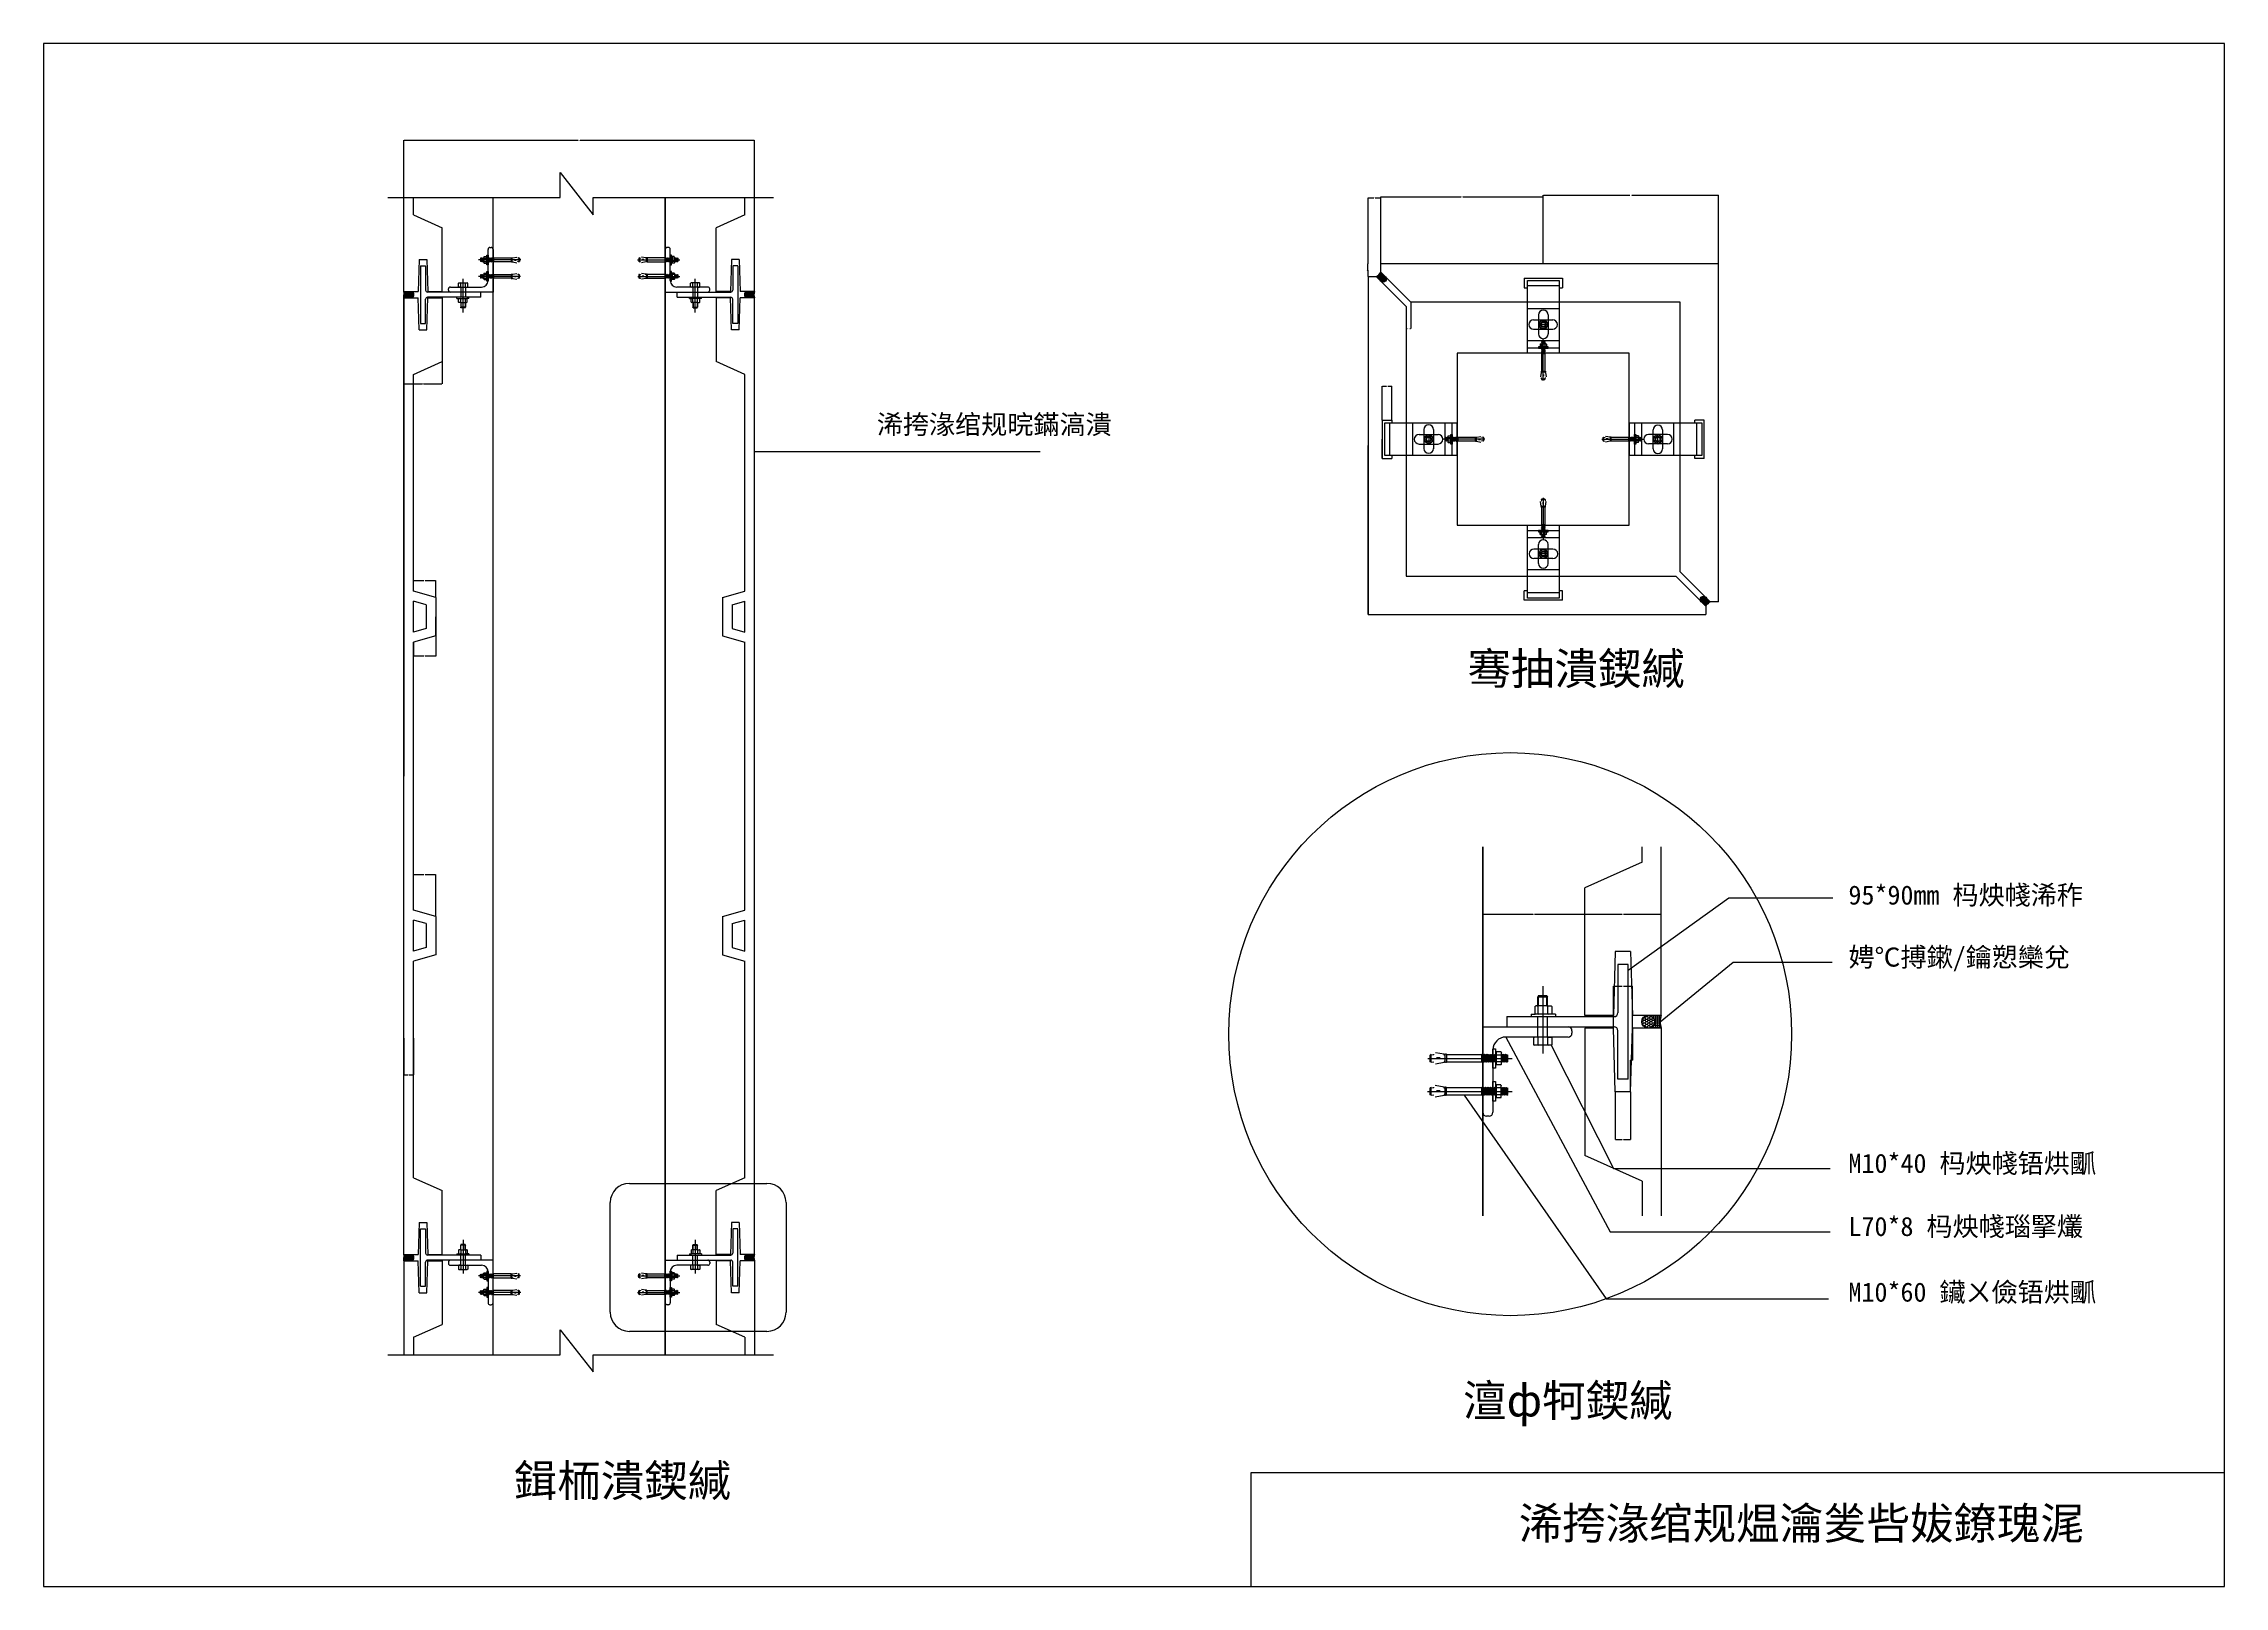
# Model space of a CAD drawing. Header units: metres. Extents: x -538 to 2883, y 358 to 2777.
import ezdxf

# ---------------------------------------------------------------- set-up
doc = ezdxf.new("R2010")
doc.units = ezdxf.units.M
for name, color, linetype in [('CEN', 1, 'Continuous'), ('GRC', 3, 'Continuous'), ('SCREW', 233, 'Continuous'), ('STEEL', 2, 'Continuous'), ('鍥惧眰1', 2, 'Continuous'), ('鍥惧眰2', 3, 'Continuous'), ('鍥惧眰3', 4, 'Continuous'), ('鍥惧眰4', 8, 'Continuous')]:
    doc.layers.add(name, color=color, linetype=linetype)
doc.dimstyles.get("Standard").update_dxf_attribs({"dimtxt": 2.5, "dimasz": 2.5, "dimexe": 1.25, "dimexo": 0.625, "dimtad": 1, "dimcen": 2.5, "dimazin": 3, "dimtfac": 1, "dimtmove": 0, "dimatfit": 3})

# ---------------------------------------------------------------- blocks, each defined once
blk = doc.blocks.new('3213412rewr')
at = {"layer": 'CEN'}
blk.add_line((0, -134.7), (0, 39.62), dxfattribs=at)
at = {"layer": 'SCREW'}
for p, q in [((-13.35, 16.3), (-11.56, 17.33)), ((-13.35, 16.3), (-13.35, 7.33)), ((-13.35, 7.33), (13.35, 7.33)), ((-11.56, 17.33), (11.56, 17.33)), ((-8, 29.06), (-6.4, 30.66)), ((-8, 29.06), (0, 29.07)), ((-8, 29.06), (-6.52, 28.2)), ((-6.52, 27.79), (-8, 26.93)), ((-8, 26.93), (-8, 26.65)), ((-8, 26.65), (-6.52, 25.8)), ((-6.52, 25.39), (-8, 24.53)), ((-8, 24.53), (-8, 24.25)), ((-8, 24.25), (-6.52, 23.4)), ((-6.52, 22.99), (-8, 22.13)), ((-8, 22.13), (-8, 21.85)), ((-8, 21.85), (-6.52, 21)), ((-6.52, 20.59), (-8, 19.73)), ((-8, 19.73), (-8, 19.45)), ((-8, 19.45), (-6.52, 18.6)), ((-6.52, 18.19), (-8, 17.33)), ((-6.52, 4.19), (-8, 3.34)), ((-8, 3.34), (-8, 3.06)), ((-8, 3.06), (-6.52, 2.21)), ((-6.52, 1.79), (-8, 0.94)), ((-8, 0.94), (-8, 0.66)), ((-8, 0.66), (-6.52, -0.19)), ((-7.77, 5.33), (-6.52, 4.61)), ((-6.94, 16.3), (-6.94, 7.33)), ((-6.4, 30.66), (6.4, 30.66)), ((-6.4, 27.99), (6.4, 29.19)), ((-6.4, 25.59), (6.4, 26.79)), ((-6.4, 23.19), (6.4, 24.39)), ((-6.4, 20.79), (6.4, 21.99)), ((-6.4, 18.39), (6.4, 19.59)), ((-6.4, 4.4), (3.54, 5.33)), ((-6.4, 2), (6.4, 3.2)), ((-6.4, -0.4), (6.4, 0.8)), ((-4.8, 27.03), (4.8, 27.75)), ((-4.8, 24.63), (4.8, 25.35)), ((-4.8, 22.23), (4.8, 22.95)), ((-4.8, 19.83), (4.8, 20.55)), ((-4.8, 17.43), (4.8, 18.15)), ((-4.8, 3.44), (4.8, 4.16)), ((-4.8, 1.04), (4.8, 1.76)), ((7.24, 29.82), (6.4, 30.66)), ((7.24, 29.82), (6.52, 29.4)), ((6.52, 28.99), (8, 28.13)), ((8, 27.85), (6.52, 27)), ((6.52, 26.59), (8, 25.73)), ((8, 25.45), (6.52, 24.6)), ((6.52, 24.19), (8, 23.33)), ((8, 23.05), (6.52, 22.2)), ((6.52, 21.79), (8, 20.93)), ((8, 20.65), (6.52, 19.8)), ((6.52, 19.39), (8, 18.53)), ((8, 18.25), (6.52, 17.4)), ((8, 4.26), (6.52, 3.41)), ((6.52, 2.99), (8, 2.14)), ((8, 1.86), (6.52, 1.01)), ((6.52, 0.59), (8, -0.26)), ((6.62, 5.33), (8, 4.54)), ((6.94, 16.3), (6.94, 7.33)), ((8, 28.13), (8, 27.85)), ((8, 25.73), (8, 25.45)), ((8, 23.33), (8, 23.05)), ((8, 20.93), (8, 20.65)), ((8, 18.53), (8, 18.25)), ((8, 4.54), (8, 4.26)), ((8, 2.14), (8, 1.86)), ((13.35, 16.3), (11.56, 17.33)), ((13.35, 16.3), (13.35, 7.33)), ((-6.52, -0.61), (-8, -1.46)), ((-8, -1.46), (-8, -1.74)), ((-8, -1.74), (-6.52, -2.59)), ((-6.52, -3.01), (-8, -3.86)), ((-8, -3.86), (-8, -4.14)), ((-8, -4.14), (-6.52, -4.99)), ((-6.52, -5.41), (-8, -6.26)), ((-8, -6.26), (-8, -6.54)), ((-8, -6.54), (-6.52, -7.39)), ((-6.52, -7.81), (-8, -8.66)), ((-8, -8.66), (-8, -8.94)), ((-8, -8.94), (-6.52, -9.79)), ((-6.52, -10.21), (-8, -11.06)), ((-8, -11.06), (-8, -11.34)), ((-8, -11.34), (-6.52, -12.19)), ((-6.52, -12.61), (-8, -13.46)), ((-8, -13.46), (-8, -13.74)), ((-8, -13.74), (-6.52, -14.59)), ((-6.52, -15.01), (-8, -15.86)), ((-8, -15.86), (-8, -16.14)), ((-8, -16.14), (-6.52, -16.99)), ((-6.52, -17.41), (-8, -18.26)), ((-8, -18.26), (-8, -18.54)), ((-8, -18.54), (-6.52, -19.39)), ((-6.52, -19.81), (-8, -20.66)), ((-8, -20.66), (-8, -20.94)), ((-8, -20.94), (-6.52, -21.79)), ((-6.52, -22.21), (-8, -23.06)), ((-8, -23.06), (8, -23.06)), ((-8, -23.06), (-8, -23.34)), ((-8, -23.34), (-8, -95.48)), ((-6.4, -2.8), (6.4, -1.6)), ((-6.4, -5.2), (6.4, -4)), ((-6.4, -7.6), (6.4, -6.4)), ((-6.4, -10), (6.4, -8.8)), ((-6.4, -12.4), (6.4, -11.2)), ((-6.4, -14.8), (6.4, -13.6)), ((-6.4, -17.2), (6.4, -16)), ((-6.4, -19.6), (6.4, -18.4)), ((-6.4, -22), (6.4, -20.8)), ((-6.15, -23.06), (8, -22)), ((-4.8, -1.36), (4.8, -0.64)), ((-4.8, -3.76), (4.8, -3.04)), ((-4.8, -6.16), (4.8, -5.44)), ((-4.8, -8.56), (4.8, -7.84)), ((-4.8, -10.96), (4.8, -10.24)), ((-4.8, -13.36), (4.8, -12.64)), ((-4.8, -15.76), (4.8, -15.04)), ((-4.8, -18.16), (4.8, -17.44)), ((-4.8, -20.56), (4.8, -19.84)), ((8, -0.54), (6.52, -1.39)), ((6.52, -1.81), (8, -2.66)), ((8, -2.94), (6.52, -3.79)), ((6.52, -4.21), (8, -5.06)), ((8, -5.34), (6.52, -6.19)), ((6.52, -6.61), (8, -7.46)), ((8, -7.74), (6.52, -8.59)), ((6.52, -9.01), (8, -9.86)), ((8, -10.14), (6.52, -10.99)), ((6.52, -11.41), (8, -12.26)), ((8, -12.54), (6.52, -13.39)), ((6.52, -13.81), (8, -14.66)), ((8, -14.94), (6.52, -15.79)), ((6.52, -16.21), (8, -17.06)), ((8, -17.34), (6.52, -18.19)), ((6.52, -18.61), (8, -19.46)), ((8, -19.74), (6.52, -20.59)), ((6.52, -21.01), (8, -21.86)), ((8, -0.26), (8, -0.54)), ((8, -2.66), (8, -2.94)), ((8, -5.06), (8, -5.34)), ((8, -7.46), (8, -7.74)), ((8, -9.86), (8, -10.14)), ((8, -12.26), (8, -12.54)), ((8, -14.66), (8, -14.94)), ((8, -17.06), (8, -17.34)), ((8, -19.46), (8, -19.74)), ((8, -21.86), (8, -22.14)), ((8, -22), (8, -23.06)), ((8, -95.48), (8, -23.06)), ((-8.6, -100.66), (-11.73, -118.85)), ((-8.64, -96.12), (-8.64, -97.89)), ((-8, -98.53), (-8.6, -100.66)), ((-6.61, -100.66), (-8.6, -100.66)), ((-8.59, -122.64), (-7.11, -122.64)), ((-8, -95.48), (8, -95.48)), ((-8, -98.53), (8, -98.53)), ((-8, -127.54), (-7.14, -122.64)), ((-8, -127.54), (8, -127.54)), ((-8, -127.54), (-7.01, -129.34)), ((-7.01, -129.34), (7.01, -129.34)), ((-6.37, -98.53), (-6.61, -100.66)), ((-1.12, -108.91), (-1.12, -116.64)), ((0.48, -108.27), (-0.48, -108.27)), ((1.12, -108.91), (1.12, -116.64)), ((6.56, -98.53), (6.61, -100.66)), ((6.61, -100.66), (8.6, -100.66)), ((8, -127.54), (7.01, -129.34)), ((8.59, -122.64), (7.11, -122.64)), ((8, -127.54), (7.14, -122.64)), ((8, -98.53), (8.6, -100.66)), ((8.6, -100.66), (11.73, -118.85)), ((8.64, -96.12), (8.64, -97.89))]:
    blk.add_line(p, q, dxfattribs=at)
at = {"layer": 'STEEL'}
for p, q in [((-20, 5.33), (-20, 0)), ((20, 5.33), (-20, 5.33)), ((-20, 0), (20, 0)), ((20, 0), (20, 5.33))]:
    blk.add_line(p, q, dxfattribs=at)
blk = doc.blocks.new('_CLOSEDFILLED')
at = {"color": 0, "linetype": 'BYBLOCK'}
blk.add_solid([(-1, 0), (0, 0), (-1, 0)], dxfattribs=at)
blk = doc.blocks.new('*D1')
for p, q in [((41.74, 1918.51), (41.74, 1935.35)), ((41.99, 1935.35), (58.24, 1935.35)), ((60.24, 1935.35), (76.49, 1935.35)), ((76.74, 1908.51), (76.74, 1935.35))]:
    blk.add_line(p, q)
at = {"layer": 'Defpoints'}
for p in [(41.74, 1935.35), (41.74, 1918.51), (76.74, 1908.51)]:
    blk.add_point(p, dxfattribs=at)
at = {"xscale": 0.25, "yscale": 0.25, "rotation": 180}
blk.add_blockref('_CLOSEDFILLED', (41.74, 1935.35), dxfattribs=at)
at = {"xscale": 0.25, "yscale": 0.25}
blk.add_blockref('_CLOSEDFILLED', (76.74, 1935.35), dxfattribs=at)
at = {"insert": (59.24, 1935.35), "char_height": 1, "attachment_point": 5}
blk.add_mtext('35', dxfattribs=at)
blk = doc.blocks.new('*D2')
for p, q in [((76.74, 1908.51), (76.74, 1878.51)), ((76.49, 1878.51), (76.24, 1878.51)), ((76.74, 1848.51), (76.74, 1878.51)), ((76.74, 1878.51), (76.74, 1878.51)), ((76.99, 1878.51), (77.24, 1878.51))]:
    blk.add_line(p, q)
at = {"layer": 'Defpoints'}
for p in [(76.74, 1908.51), (76.74, 1878.51), (76.74, 1848.51)]:
    blk.add_point(p, dxfattribs=at)
at = {"xscale": 0.25, "yscale": 0.25}
blk.add_blockref('_CLOSEDFILLED', (76.74, 1878.51), dxfattribs=at)
at = {"xscale": 0.25, "yscale": 0.25, "rotation": 180}
blk.add_blockref('_CLOSEDFILLED', (76.74, 1878.51), dxfattribs=at)
at = {"insert": (76.74, 1879.635), "char_height": 1, "attachment_point": 5}
blk.add_mtext('0', dxfattribs=at)
blk = doc.blocks.new('*D3')
for p, q in [((76.74, 1848.51), (76.74, 1816.79)), ((58.24, 1816.79), (41.49, 1816.79)), ((41.74, 1838.51), (41.74, 1816.79)), ((76.99, 1816.79), (60.24, 1816.79))]:
    blk.add_line(p, q)
at = {"layer": 'Defpoints'}
for p in [(76.74, 1848.51), (41.74, 1838.51), (76.74, 1816.79)]:
    blk.add_point(p, dxfattribs=at)
at = {"xscale": 0.25, "yscale": 0.25}
blk.add_blockref('_CLOSEDFILLED', (41.74, 1816.79), dxfattribs=at)
at = {"xscale": 0.25, "yscale": 0.25, "rotation": 180}
blk.add_blockref('_CLOSEDFILLED', (76.74, 1816.79), dxfattribs=at)
at = {"insert": (59.24, 1816.79), "char_height": 1, "attachment_point": 5}
blk.add_mtext('35', dxfattribs=at)
blk = doc.blocks.new('*D4')
for p, q in [((41.74, 1418.51), (41.74, 1474.38)), ((41.99, 1474.38), (58.24, 1474.38)), ((60.24, 1474.38), (76.49, 1474.38)), ((76.74, 1408.51), (76.74, 1474.38))]:
    blk.add_line(p, q)
at = {"layer": 'Defpoints'}
for p in [(41.74, 1474.38), (41.74, 1418.51), (76.74, 1408.51)]:
    blk.add_point(p, dxfattribs=at)
at = {"xscale": 0.25, "yscale": 0.25, "rotation": 180}
blk.add_blockref('_CLOSEDFILLED', (41.74, 1474.38), dxfattribs=at)
at = {"xscale": 0.25, "yscale": 0.25}
blk.add_blockref('_CLOSEDFILLED', (76.74, 1474.38), dxfattribs=at)
at = {"insert": (59.24, 1474.38), "char_height": 1, "attachment_point": 5}
blk.add_mtext('35', dxfattribs=at)
blk = doc.blocks.new('*D5')
for p, q in [((26.74, 2314.78), (26.74, 2243.84)), ((86.74, 2314.78), (86.74, 2243.84)), ((26.99, 2243.84), (55.74, 2243.84)), ((57.74, 2243.84), (86.49, 2243.84))]:
    blk.add_line(p, q)
at = {"layer": 'Defpoints'}
for p in [(26.74, 2314.78), (86.74, 2314.78), (26.74, 2243.84)]:
    blk.add_point(p, dxfattribs=at)
at = {"xscale": 0.25, "yscale": 0.25, "rotation": 180}
blk.add_blockref('_CLOSEDFILLED', (26.74, 2243.84), dxfattribs=at)
at = {"xscale": 0.25, "yscale": 0.25}
blk.add_blockref('_CLOSEDFILLED', (86.74, 2243.84), dxfattribs=at)
at = {"insert": (56.74, 2243.84), "char_height": 1, "attachment_point": 5}
blk.add_mtext('60', dxfattribs=at)
blk = doc.blocks.new('*D6')
for p, q in [((26.49, 873.51), (26.24, 873.51)), ((26.74, 878.51), (26.74, 873.51)), ((26.74, 868.51), (26.74, 873.51)), ((26.74, 873.51), (26.74, 873.51)), ((26.99, 873.51), (27.24, 873.51))]:
    blk.add_line(p, q)
at = {"layer": 'Defpoints'}
for p in [(26.74, 878.51), (26.74, 873.51), (26.74, 868.51)]:
    blk.add_point(p, dxfattribs=at)
at = {"xscale": 0.25, "yscale": 0.25}
blk.add_blockref('_CLOSEDFILLED', (26.74, 873.51), dxfattribs=at)
at = {"xscale": 0.25, "yscale": 0.25, "rotation": 180}
blk.add_blockref('_CLOSEDFILLED', (26.74, 873.51), dxfattribs=at)
at = {"insert": (26.74, 874.635), "char_height": 1, "attachment_point": 5}
blk.add_mtext('0', dxfattribs=at)
blk = doc.blocks.new('*D7')
for p, q in [((26.74, 2378.51), (26.74, 1628.51)), ((26.49, 1628.51), (26.24, 1628.51)), ((26.74, 878.51), (26.74, 1628.51)), ((26.74, 1628.51), (26.74, 1628.51)), ((26.99, 1628.51), (27.24, 1628.51))]:
    blk.add_line(p, q)
at = {"layer": 'Defpoints'}
for p in [(26.74, 2378.51), (26.74, 1628.51), (26.74, 878.51)]:
    blk.add_point(p, dxfattribs=at)
at = {"xscale": 0.25, "yscale": 0.25}
blk.add_blockref('_CLOSEDFILLED', (26.74, 1628.51), dxfattribs=at)
at = {"xscale": 0.25, "yscale": 0.25, "rotation": 180}
blk.add_blockref('_CLOSEDFILLED', (26.74, 1628.51), dxfattribs=at)
at = {"insert": (26.74, 1629.635), "char_height": 1, "attachment_point": 5}
blk.add_mtext('0', dxfattribs=at)
blk = doc.blocks.new('*D8')
for p, q in [((26.49, 2383.51), (26.24, 2383.51)), ((26.74, 2388.51), (26.74, 2383.51)), ((26.74, 2378.51), (26.74, 2383.51)), ((26.74, 2383.51), (26.74, 2383.51)), ((26.99, 2383.51), (27.24, 2383.51))]:
    blk.add_line(p, q)
at = {"layer": 'Defpoints'}
for p in [(26.74, 2388.51), (26.74, 2383.51), (26.74, 2378.51)]:
    blk.add_point(p, dxfattribs=at)
at = {"xscale": 0.25, "yscale": 0.25}
blk.add_blockref('_CLOSEDFILLED', (26.74, 2383.51), dxfattribs=at)
at = {"xscale": 0.25, "yscale": 0.25, "rotation": 180}
blk.add_blockref('_CLOSEDFILLED', (26.74, 2383.51), dxfattribs=at)
at = {"insert": (26.74, 2384.635), "char_height": 1, "attachment_point": 5}
blk.add_mtext('0', dxfattribs=at)
blk = doc.blocks.new('*D9')
for p, q in [((1539.38, 2411.87), (1539.38, 2146.87)), ((1539.13, 2146.87), (1538.88, 2146.87)), ((1539.38, 1881.87), (1539.38, 2146.87)), ((1539.38, 2146.87), (1539.38, 2146.87)), ((1539.63, 2146.87), (1539.88, 2146.87))]:
    blk.add_line(p, q)
at = {"layer": 'Defpoints'}
for p in [(1539.38, 2411.87), (1539.38, 2146.87), (1539.38, 1881.87)]:
    blk.add_point(p, dxfattribs=at)
at = {"xscale": 0.25, "yscale": 0.25}
blk.add_blockref('_CLOSEDFILLED', (1539.38, 2146.87), dxfattribs=at)
at = {"xscale": 0.25, "yscale": 0.25, "rotation": 180}
blk.add_blockref('_CLOSEDFILLED', (1539.38, 2146.87), dxfattribs=at)
at = {"insert": (1539.38, 2147.995), "char_height": 1, "attachment_point": 5}
blk.add_mtext('0', dxfattribs=at)
blk = doc.blocks.new('*D10')
for p, q in [((1538.6, 2431.87), (1538.6, 2421.87)), ((1538.35, 2421.87), (1538.1, 2421.87)), ((1539.38, 2421.87), (1538.6, 2421.87)), ((1539.38, 2411.87), (1539.38, 2421.87)), ((1539.63, 2421.87), (1539.88, 2421.87))]:
    blk.add_line(p, q)
at = {"layer": 'Defpoints'}
for p in [(1538.6, 2431.87), (1539.38, 2421.87), (1539.38, 2411.87)]:
    blk.add_point(p, dxfattribs=at)
at = {"xscale": 0.25, "yscale": 0.25, "rotation": 180}
blk.add_blockref('_CLOSEDFILLED', (1538.6, 2421.87), dxfattribs=at)
at = {"xscale": 0.25, "yscale": 0.25}
blk.add_blockref('_CLOSEDFILLED', (1539.38, 2421.87), dxfattribs=at)
at = {"insert": (1538.99, 2420.745), "char_height": 1, "attachment_point": 5}
blk.add_mtext('0,78', dxfattribs=at)
blk = doc.blocks.new('*D11')
for p, q in [((1539.38, 2431.65), (1539.38, 2535.6)), ((1539.63, 2535.6), (1548.38, 2535.6)), ((1550.38, 2535.6), (1559.13, 2535.6)), ((1559.38, 2431.87), (1559.38, 2535.6))]:
    blk.add_line(p, q)
at = {"layer": 'Defpoints'}
for p in [(1539.38, 2535.6), (1539.38, 2431.65), (1559.38, 2431.87)]:
    blk.add_point(p, dxfattribs=at)
at = {"xscale": 0.25, "yscale": 0.25, "rotation": 180}
blk.add_blockref('_CLOSEDFILLED', (1539.38, 2535.6), dxfattribs=at)
at = {"xscale": 0.25, "yscale": 0.25}
blk.add_blockref('_CLOSEDFILLED', (1559.38, 2535.6), dxfattribs=at)
at = {"insert": (1549.38, 2535.6), "char_height": 1, "attachment_point": 5}
blk.add_mtext('20', dxfattribs=at)
blk = doc.blocks.new('*D12')
for p, q in [((1599.38, 2364.8), (1599.38, 2330.57)), ((1606.45, 2371.87), (1606.45, 2330.57)), ((1599.63, 2330.57), (1600.915, 2330.57)), ((1604.915, 2330.57), (1606.2, 2330.57))]:
    blk.add_line(p, q)
at = {"layer": 'Defpoints'}
for p in [(1599.38, 2364.8), (1606.45, 2371.87), (1599.38, 2330.57)]:
    blk.add_point(p, dxfattribs=at)
at = {"xscale": 0.25, "yscale": 0.25, "rotation": 180}
blk.add_blockref('_CLOSEDFILLED', (1599.38, 2330.57), dxfattribs=at)
at = {"xscale": 0.25, "yscale": 0.25}
blk.add_blockref('_CLOSEDFILLED', (1606.45, 2330.57), dxfattribs=at)
at = {"insert": (1602.915, 2330.57), "char_height": 1, "attachment_point": 5}
blk.add_mtext('7,07', dxfattribs=at)
blk = doc.blocks.new('*D13')
for p, q in [((1561.51, 2156.87), (1561.26, 2156.87)), ((1561.76, 2186.87), (1561.76, 2156.87)), ((1561.76, 2126.87), (1561.76, 2156.87)), ((1561.76, 2156.87), (1561.76, 2156.87)), ((1562.01, 2156.87), (1562.26, 2156.87))]:
    blk.add_line(p, q)
at = {"layer": 'Defpoints'}
for p in [(1561.76, 2186.87), (1561.76, 2156.87), (1561.76, 2126.87)]:
    blk.add_point(p, dxfattribs=at)
at = {"xscale": 0.25, "yscale": 0.25}
blk.add_blockref('_CLOSEDFILLED', (1561.76, 2156.87), dxfattribs=at)
at = {"xscale": 0.25, "yscale": 0.25, "rotation": 180}
blk.add_blockref('_CLOSEDFILLED', (1561.76, 2156.87), dxfattribs=at)
at = {"insert": (1561.76, 2157.995), "char_height": 1, "attachment_point": 5}
blk.add_mtext('0', dxfattribs=at)
blk = doc.blocks.new('*D14')
for p, q in [((1561.76, 2186.87), (1561.76, 2240.07)), ((1562.01, 2240.07), (1568.26, 2240.07)), ((1570.26, 2240.07), (1576.51, 2240.07)), ((1576.76, 2186.87), (1576.76, 2240.07))]:
    blk.add_line(p, q)
at = {"layer": 'Defpoints'}
for p in [(1561.76, 2240.07), (1561.76, 2186.87), (1576.76, 2186.87)]:
    blk.add_point(p, dxfattribs=at)
at = {"xscale": 0.25, "yscale": 0.25, "rotation": 180}
blk.add_blockref('_CLOSEDFILLED', (1561.76, 2240.07), dxfattribs=at)
at = {"xscale": 0.25, "yscale": 0.25}
blk.add_blockref('_CLOSEDFILLED', (1576.76, 2240.07), dxfattribs=at)
at = {"insert": (1569.26, 2240.07), "char_height": 1, "attachment_point": 5}
blk.add_mtext('15', dxfattribs=at)
blk = doc.blocks.new('*D15')
for p, q in [((1719.4, 1331.37), (1719.4, 1411.84)), ((1719.65, 1411.84), (1798.4, 1411.84)), ((1800.4, 1411.84), (1879.15, 1411.84)), ((1879.4, 1331.37), (1879.4, 1411.84))]:
    blk.add_line(p, q)
at = {"layer": 'Defpoints'}
for p in [(1719.4, 1411.84), (1719.4, 1331.37), (1879.4, 1331.37)]:
    blk.add_point(p, dxfattribs=at)
at = {"xscale": 0.25, "yscale": 0.25, "rotation": 180}
blk.add_blockref('_CLOSEDFILLED', (1719.4, 1411.84), dxfattribs=at)
at = {"xscale": 0.25, "yscale": 0.25}
blk.add_blockref('_CLOSEDFILLED', (1879.4, 1411.84), dxfattribs=at)
at = {"insert": (1799.4, 1411.84), "char_height": 1, "attachment_point": 5}
blk.add_mtext('80', dxfattribs=at)
blk = doc.blocks.new('*D16')
for p, q in [((1879.4, 1331.37), (1879.4, 1411.84)), ((1879.65, 1411.84), (1938.4, 1411.84)), ((1940.4, 1411.84), (1999.15, 1411.84)), ((1999.4, 1387.84), (1999.4, 1411.84))]:
    blk.add_line(p, q)
at = {"layer": 'Defpoints'}
for p in [(1879.4, 1411.84), (1999.4, 1387.84), (1879.4, 1331.37)]:
    blk.add_point(p, dxfattribs=at)
at = {"xscale": 0.25, "yscale": 0.25, "rotation": 180}
blk.add_blockref('_CLOSEDFILLED', (1879.4, 1411.84), dxfattribs=at)
at = {"xscale": 0.25, "yscale": 0.25}
blk.add_blockref('_CLOSEDFILLED', (1999.4, 1411.84), dxfattribs=at)
at = {"insert": (1939.4, 1411.84), "char_height": 1, "attachment_point": 5}
blk.add_mtext('60', dxfattribs=at)
blk = doc.blocks.new('*D17')
for p, q in [((1954.4, 1233.36), (1954.4, 1183.36)), ((1951.9, 1183.36), (1951.15, 1183.36)), ((1951.4, 1133.36), (1951.4, 1183.36)), ((1954.65, 1183.36), (1953.9, 1183.36))]:
    blk.add_line(p, q)
at = {"layer": 'Defpoints'}
for p in [(1954.4, 1233.36), (1954.4, 1183.36), (1951.4, 1133.36)]:
    blk.add_point(p, dxfattribs=at)
at = {"xscale": 0.25, "yscale": 0.25}
blk.add_blockref('_CLOSEDFILLED', (1951.4, 1183.36), dxfattribs=at)
at = {"xscale": 0.25, "yscale": 0.25, "rotation": 180}
blk.add_blockref('_CLOSEDFILLED', (1954.4, 1183.36), dxfattribs=at)
at = {"insert": (1952.9, 1183.36), "char_height": 1, "attachment_point": 5}
blk.add_mtext('50', dxfattribs=at)
blk = doc.blocks.new('*D18')
for p, q in [((1924.4, 1233.36), (1924.4, 1299.36)), ((1924.65, 1299.36), (1938.4, 1299.36)), ((1940.4, 1299.36), (1954.15, 1299.36)), ((1954.4, 1233.36), (1954.4, 1299.36))]:
    blk.add_line(p, q)
at = {"layer": 'Defpoints'}
for p in [(1924.4, 1299.36), (1924.4, 1233.36), (1954.4, 1233.36)]:
    blk.add_point(p, dxfattribs=at)
at = {"xscale": 0.25, "yscale": 0.25, "rotation": 180}
blk.add_blockref('_CLOSEDFILLED', (1924.4, 1299.36), dxfattribs=at)
at = {"xscale": 0.25, "yscale": 0.25}
blk.add_blockref('_CLOSEDFILLED', (1954.4, 1299.36), dxfattribs=at)
at = {"insert": (1939.4, 1299.36), "char_height": 1, "attachment_point": 5}
blk.add_mtext('15', dxfattribs=at)
blk = doc.blocks.new('*D19')
for p, q in [((1927.4, 1133.36), (1927.4, 1058.66)), ((1951.4, 1133.36), (1951.4, 1058.66)), ((1927.65, 1058.66), (1938.4, 1058.66)), ((1940.4, 1058.66), (1951.15, 1058.66))]:
    blk.add_line(p, q)
at = {"layer": 'Defpoints'}
for p in [(1927.4, 1133.36), (1951.4, 1133.36), (1927.4, 1058.66)]:
    blk.add_point(p, dxfattribs=at)
at = {"xscale": 0.25, "yscale": 0.25, "rotation": 180}
blk.add_blockref('_CLOSEDFILLED', (1927.4, 1058.66), dxfattribs=at)
at = {"xscale": 0.25, "yscale": 0.25}
blk.add_blockref('_CLOSEDFILLED', (1951.4, 1058.66), dxfattribs=at)
at = {"insert": (1939.4, 1058.66), "char_height": 1, "attachment_point": 5}
blk.add_mtext('12', dxfattribs=at)
blk = doc.blocks.new('*D20')
for p, q in [((26.74, 1217.82), (26.74, 1160.16)), ((41.74, 1217.82), (41.74, 1160.16)), ((26.99, 1160.16), (33.24, 1160.16)), ((35.24, 1160.16), (41.49, 1160.16))]:
    blk.add_line(p, q)
at = {"layer": 'Defpoints'}
for p in [(26.74, 1217.82), (41.74, 1217.82), (26.74, 1160.16)]:
    blk.add_point(p, dxfattribs=at)
at = {"xscale": 0.25, "yscale": 0.25, "rotation": 180}
blk.add_blockref('_CLOSEDFILLED', (26.74, 1160.16), dxfattribs=at)
at = {"xscale": 0.25, "yscale": 0.25}
blk.add_blockref('_CLOSEDFILLED', (41.74, 1160.16), dxfattribs=at)
at = {"insert": (34.24, 1160.16), "char_height": 1, "attachment_point": 5}
blk.add_mtext('15', dxfattribs=at)
blk = doc.blocks.new('*D21')
for p, q in [((1559.38, 2431.87), (1559.38, 2537.15)), ((1559.63, 2537.15), (1685.38, 2537.15)), ((1688.38, 2537.15), (1814.13, 2537.15)), ((1814.38, 2443.87), (1814.38, 2537.15))]:
    blk.add_line(p, q)
at = {"layer": 'Defpoints'}
for p in [(1559.38, 2537.15), (1559.38, 2431.87), (1814.38, 2443.87)]:
    blk.add_point(p, dxfattribs=at)
at = {"xscale": 0.25, "yscale": 0.25, "rotation": 180}
blk.add_blockref('_CLOSEDFILLED', (1559.38, 2537.15), dxfattribs=at)
at = {"xscale": 0.25, "yscale": 0.25}
blk.add_blockref('_CLOSEDFILLED', (1814.38, 2537.15), dxfattribs=at)
at = {"insert": (1686.88, 2537.15), "char_height": 1, "attachment_point": 5}
blk.add_mtext('255', dxfattribs=at)
blk = doc.blocks.new('*D22')
for p, q in [((1814.38, 2431.87), (1814.38, 2539.34)), ((1814.63, 2539.34), (1950.38, 2539.34)), ((1953.38, 2539.34), (2089.13, 2539.34)), ((2089.38, 2431.87), (2089.38, 2539.34))]:
    blk.add_line(p, q)
at = {"layer": 'Defpoints'}
for p in [(1814.38, 2539.34), (1814.38, 2431.87), (2089.38, 2431.87)]:
    blk.add_point(p, dxfattribs=at)
at = {"xscale": 0.25, "yscale": 0.25, "rotation": 180}
blk.add_blockref('_CLOSEDFILLED', (1814.38, 2539.34), dxfattribs=at)
at = {"xscale": 0.25, "yscale": 0.25}
blk.add_blockref('_CLOSEDFILLED', (2089.38, 2539.34), dxfattribs=at)
at = {"insert": (1951.88, 2539.34), "char_height": 1, "attachment_point": 5}
blk.add_mtext('275', dxfattribs=at)
blk = doc.blocks.new('*D23')
for p, q in [((26.74, 2535.77), (26.74, 2625.74)), ((26.99, 2625.74), (300.24, 2625.74)), ((303.24, 2625.74), (576.49, 2625.74)), ((576.74, 2535.77), (576.74, 2625.74))]:
    blk.add_line(p, q)
at = {"layer": 'Defpoints'}
for p in [(26.74, 2625.74), (26.74, 2535.77), (576.74, 2535.77)]:
    blk.add_point(p, dxfattribs=at)
at = {"xscale": 0.25, "yscale": 0.25, "rotation": 180}
blk.add_blockref('_CLOSEDFILLED', (26.74, 2625.74), dxfattribs=at)
at = {"xscale": 0.25, "yscale": 0.25}
blk.add_blockref('_CLOSEDFILLED', (576.74, 2625.74), dxfattribs=at)
at = {"insert": (301.74, 2625.74), "char_height": 1, "attachment_point": 5}
blk.add_mtext('550', dxfattribs=at)

msp = doc.modelspace()

# ---------------------------------------------------------------- hatches: boundary and pattern name
h = msp.add_hatch()
h.set_pattern_fill('AR-CONC', scale=10)
h.paths.add_polyline_path([(196.08, 2408.98), (194.93, 2408.98), (194.93, 2415.53), (196.08, 2415.53)])
h.paths.add_polyline_path([(196.16, 815.68), (195, 815.68), (195, 822.22), (196.16, 822.22)])
h = msp.add_hatch()
h.set_pattern_fill('AR-CONC', scale=10)
h.paths.add_polyline_path([(1949.38, 2291.87), (1679.38, 2291.87), (1679.38, 2021.87), (1949.38, 2021.87)])
h = msp.add_hatch()
h.set_pattern_fill('ANSI31', scale=150)
h.paths.add_polyline_path([(1679.38, 2021.87), (1949.38, 2021.87), (1949.38, 2291.87), (1679.38, 2291.87)])
at = {"layer": '鍥惧眰4'}
h = msp.add_hatch(dxfattribs=at)
h.set_pattern_fill('NET', scale=0.5)
h.paths.add_polyline_path([(1566.64, 2411.68, 0.41), (1559.56, 2411.68), (1556.44, 2414.81, 0.08), (1559.38, 2418.94)])
h.paths.add_polyline_path([(1559.56, 2411.68, 0.41), (1559.56, 2404.61), (1552.31, 2411.87, 0.08), (1556.44, 2414.81)])
h = msp.add_hatch(dxfattribs=at)
h.set_pattern_fill('HONEY', scale=0.37)
h.paths.add_polyline_path([(1559.56, 2411.68, -0.41), (1566.64, 2411.68, -0.41), (1566.64, 2404.61)])
h.paths.add_polyline_path([(1566.64, 2404.61, -0.41), (1559.56, 2404.61, -0.41), (1559.56, 2411.68)])
h = msp.add_hatch(dxfattribs=at)
h.set_pattern_fill('NET', scale=0.5)
h.paths.add_polyline_path([(37.01, 2388.51, 0.41), (32.01, 2383.51), (27.59, 2383.51, 0.08), (26.74, 2388.51)])
h.paths.add_polyline_path([(32.01, 2383.51, 0.41), (37.01, 2378.51), (26.74, 2378.51, 0.08), (27.59, 2383.51)])
h = msp.add_hatch(dxfattribs=at)
h.set_pattern_fill('HONEY', scale=0.37)
h.paths.add_polyline_path([(32.01, 2383.51, -0.41), (37.01, 2388.51, -0.41), (42.01, 2383.51)])
h.paths.add_polyline_path([(42.01, 2383.51, -0.41), (37.01, 2378.51, -0.41), (32.01, 2383.51)])
h = msp.add_hatch(dxfattribs=at)
h.set_pattern_fill('HONEY', scale=0.37)
h.paths.add_polyline_path([(571.48, 2383.51, 0.41), (566.48, 2388.51, 0.41), (561.48, 2383.51)])
h.paths.add_polyline_path([(561.48, 2383.51, 0.41), (566.48, 2378.51, 0.41), (571.48, 2383.51)])
h = msp.add_hatch(dxfattribs=at)
h.set_pattern_fill('NET', scale=0.5)
h.paths.add_polyline_path([(566.48, 2388.51, -0.41), (571.48, 2383.51), (575.9, 2383.51, -0.08), (576.74, 2388.51)])
h.paths.add_polyline_path([(571.48, 2383.51, -0.41), (566.48, 2378.51), (576.74, 2378.51, -0.08), (575.9, 2383.51)])
h = msp.add_hatch(dxfattribs=at)
h.set_pattern_fill('HONEY', scale=0.37)
h.paths.add_polyline_path([(2069.19, 1902.06, 0.41), (2069.19, 1909.13, 0.41), (2062.12, 1909.13)])
h.paths.add_polyline_path([(2062.12, 1909.13, 0.41), (2062.12, 1902.06, 0.41), (2069.19, 1902.06)])
h = msp.add_hatch(dxfattribs=at)
h.set_pattern_fill('NET', scale=0.5)
h.paths.add_polyline_path([(2069.19, 1909.13, -0.41), (2069.19, 1902.06), (2072.32, 1898.93, -0.08), (2076.45, 1901.87)])
h.paths.add_polyline_path([(2069.19, 1902.06, -0.41), (2062.12, 1902.06), (2069.38, 1894.8, -0.08), (2072.32, 1898.93)])
h = msp.add_hatch(dxfattribs=at)
h.set_pattern_fill('HONEY', scale=0.75)
h.paths.add_polyline_path([(1988.88, 1243.36, 0.41), (1978.88, 1253.36, 0.41), (1968.88, 1243.36)])
h.paths.add_polyline_path([(1968.88, 1243.36, 0.41), (1978.88, 1233.36, 0.41), (1988.88, 1243.36)])
h = msp.add_hatch(dxfattribs=at)
h.set_pattern_fill('NET')
h.paths.add_polyline_path([(1978.88, 1253.36, -0.41), (1988.88, 1243.36), (1997.71, 1243.36, -0.08), (1999.4, 1253.36)])
h.paths.add_polyline_path([(1988.88, 1243.36, -0.41), (1978.88, 1233.36), (1999.4, 1233.36, -0.08), (1997.71, 1243.36)])
h = msp.add_hatch(dxfattribs=at)
h.set_pattern_fill('NET', scale=0.5)
h.paths.add_polyline_path([(37.01, 878.51, 0.41), (32.01, 873.51), (27.59, 873.51, 0.08), (26.74, 878.51)])
h.paths.add_polyline_path([(32.01, 873.51, 0.41), (37.01, 868.51), (26.74, 868.51, 0.08), (27.59, 873.51)])
h = msp.add_hatch(dxfattribs=at)
h.set_pattern_fill('HONEY', scale=0.37)
h.paths.add_polyline_path([(32.01, 873.51, -0.41), (37.01, 878.51, -0.41), (42.01, 873.51)])
h.paths.add_polyline_path([(42.01, 873.51, -0.41), (37.01, 868.51, -0.41), (32.01, 873.51)])
h = msp.add_hatch(dxfattribs=at)
h.set_pattern_fill('HONEY', scale=0.37)
h.paths.add_polyline_path([(571.48, 873.51, 0.41), (566.48, 878.51, 0.41), (561.48, 873.51)])
h.paths.add_polyline_path([(561.48, 873.51, 0.41), (566.48, 868.51, 0.41), (571.48, 873.51)])
h = msp.add_hatch(dxfattribs=at)
h.set_pattern_fill('NET', scale=0.5)
h.paths.add_polyline_path([(566.48, 878.51, -0.41), (571.48, 873.51), (575.9, 873.51, -0.08), (576.74, 878.51)])
h.paths.add_polyline_path([(571.48, 873.51, -0.41), (566.48, 868.51), (576.74, 868.51, -0.08), (575.9, 873.51)])

# ---------------------------------------------------------------- linework, layer by layer
for p, q in [((271.89, 2535.77), (271.89, 2574.99)), ((271.89, 2574.99), (323.63, 2508.68)), ((1.53, 2535.77), (271.89, 2535.77)), ((166.74, 721.26), (166.74, 2535.77)), ((166.74, 2535.77), (271.89, 2535.77)), ((323.63, 2535.77), (436.74, 2535.77)), ((323.63, 2535.77), (606.88, 2535.77)), ((323.63, 2508.68), (323.63, 2535.77)), ((436.74, 2535.77), (436.74, 721.26)), ((436.74, 721.26), (436.74, 2535.77)), ((158.74, 2405.51), (158.74, 2454.51)), ((161.74, 2457.51), (163.74, 2457.51)), ((166.74, 2454.51), (166.74, 2387.51)), ((436.74, 2454.51), (436.74, 2387.51)), ((441.74, 2457.51), (439.74, 2457.51)), ((444.74, 2405.51), (444.74, 2454.51)), ((52.74, 2428.51), (52.74, 2338.51)), ((52.74, 2428.51), (60.74, 2428.51)), ((60.74, 2428.51), (60.74, 2390.51)), ((99.74, 2395.51), (148.74, 2395.51)), ((115.86, 2395.51), (115.86, 2379.51)), ((123.56, 2395.51), (123.56, 2379.51)), ((503.74, 2395.51), (454.74, 2395.51)), ((479.93, 2395.51), (479.93, 2379.51)), ((487.62, 2395.51), (487.62, 2379.51)), ((550.74, 2428.51), (542.74, 2428.51)), ((542.74, 2428.51), (542.74, 2390.51)), ((550.74, 2428.51), (550.74, 2338.51)), ((60.74, 2338.51), (60.74, 2376.51)), ((147.74, 2387.51), (63.74, 2387.51)), ((147.74, 2379.51), (63.74, 2379.51)), ((96.74, 2390.51), (96.74, 2392.51)), ((166.74, 2387.51), (99.74, 2387.51)), ((147.74, 2379.51), (147.74, 2387.51)), ((436.74, 2387.51), (503.74, 2387.51)), ((455.74, 2387.51), (539.74, 2387.51)), ((455.74, 2379.51), (455.74, 2387.51)), ((455.74, 2379.51), (539.74, 2379.51)), ((506.74, 2390.51), (506.74, 2392.51)), ((542.74, 2338.51), (542.74, 2376.51)), ((1789.38, 2291.87), (1789.38, 2361.87)), ((1789.38, 2361.87), (1839.38, 2361.87)), ((1839.38, 2361.87), (1839.38, 2291.87)), ((52.74, 2338.51), (60.74, 2338.51)), ((550.74, 2338.51), (542.74, 2338.51)), ((1799.24, 2344.17), (1829.24, 2344.17)), ((1799.24, 2329.17), (1829.24, 2329.17)), ((1806.91, 2351.78), (1806.91, 2321.78)), ((1821.91, 2351.78), (1821.91, 2321.78)), ((1839.38, 2299.87), (1789.38, 2299.87)), ((1839.38, 2291.87), (1789.38, 2291.87)), ((1679.38, 2181.87), (1609.38, 2181.87)), ((1609.38, 2181.87), (1609.38, 2131.87)), ((1619.47, 2164.34), (1649.47, 2164.34)), ((1627.08, 2172.01), (1627.08, 2142.01)), ((1642.08, 2172.01), (1642.08, 2142.01)), ((1671.38, 2131.87), (1671.38, 2181.87)), ((1679.38, 2131.87), (1679.38, 2181.87)), ((2019.38, 2181.87), (1949.38, 2181.87)), ((1949.38, 2181.87), (1949.38, 2131.87)), ((1957.38, 2181.87), (1957.38, 2131.87)), ((2009.28, 2164.4), (1979.28, 2164.4)), ((1986.67, 2141.73), (1986.67, 2171.73)), ((2001.67, 2171.51), (2001.67, 2141.73)), ((2019.38, 2131.87), (2019.38, 2181.87)), ((1609.38, 2131.87), (1679.38, 2131.87)), ((1619.47, 2149.34), (1649.47, 2149.34)), ((1949.38, 2131.87), (2019.38, 2131.87)), ((2009.28, 2149.4), (1979.28, 2149.4)), ((1789.38, 1951.87), (1789.38, 2021.87)), ((1789.38, 2021.87), (1839.38, 2021.87)), ((1839.38, 2021.87), (1839.38, 1951.87)), ((1789.38, 2013.87), (1839.38, 2013.87)), ((1829.52, 1984.57), (1799.52, 1984.57)), ((1806.85, 1961.96), (1806.85, 1991.96)), ((1821.85, 1961.96), (1821.85, 1991.96)), ((1839.38, 1951.87), (1789.38, 1951.87)), ((1829.52, 1969.57), (1799.52, 1969.57)), ((1719.4, 1517.4), (1719.4, 938.84)), ((1719.4, 938.84), (1719.4, 1517.4)), ((1947.4, 1333.36), (1931.4, 1333.36)), ((1931.4, 1333.36), (1931.4, 1257.36)), ((1947.4, 1153.36), (1947.4, 1333.36)), ((1719.4, 1235.36), (1853.4, 1235.36)), ((1719.4, 1101.36), (1719.4, 1235.36)), ((1757.4, 1251.36), (1925.4, 1251.36)), ((1757.4, 1251.36), (1757.4, 1235.36)), ((1757.4, 1235.36), (1925.4, 1235.36)), ((1735.4, 1199.36), (1735.4, 1101.36)), ((1853.4, 1219.36), (1755.4, 1219.36)), ((1859.4, 1229.36), (1859.4, 1225.36)), ((1931.4, 1153.36), (1931.4, 1229.36)), ((1947.4, 1153.36), (1931.4, 1153.36)), ((1729.4, 1095.36), (1725.4, 1095.36)), ((52.74, 828.51), (52.74, 918.51)), ((52.74, 918.51), (60.74, 918.51)), ((60.74, 918.51), (60.74, 880.51)), ((550.74, 918.51), (542.74, 918.51)), ((542.74, 918.51), (542.74, 880.51)), ((550.74, 828.51), (550.74, 918.51)), ((60.74, 828.51), (60.74, 866.51)), ((147.74, 877.51), (63.74, 877.51)), ((147.74, 869.51), (63.74, 869.51)), ((96.74, 866.51), (96.74, 864.51)), ((166.74, 869.51), (99.74, 869.51)), ((99.74, 861.51), (148.74, 861.51)), ((115.86, 861.51), (115.86, 877.51)), ((123.56, 861.51), (123.56, 877.51)), ((147.74, 877.51), (147.74, 869.51)), ((166.74, 802.51), (166.74, 869.51)), ((436.74, 869.51), (503.74, 869.51)), ((436.74, 802.51), (436.74, 869.51)), ((503.74, 861.51), (454.74, 861.51)), ((455.74, 877.51), (539.74, 877.51)), ((455.74, 877.51), (455.74, 869.51)), ((455.74, 869.51), (539.74, 869.51)), ((479.93, 861.51), (479.93, 877.51)), ((487.62, 861.51), (487.62, 877.51)), ((506.74, 866.51), (506.74, 864.51)), ((542.74, 828.51), (542.74, 866.51)), ((52.74, 828.51), (60.74, 828.51)), ((158.74, 851.51), (158.74, 802.51)), ((444.74, 851.51), (444.74, 802.51)), ((550.74, 828.51), (542.74, 828.51)), ((161.74, 799.51), (163.74, 799.51)), ((441.74, 799.51), (439.74, 799.51)), ((271.89, 721.26), (271.89, 760.47)), ((271.89, 760.47), (323.63, 694.17)), ((1.53, 721.26), (271.89, 721.26)), ((166.74, 721.26), (271.89, 721.26)), ((323.63, 694.17), (323.63, 721.26)), ((323.63, 721.26), (606.88, 721.26)), ((323.63, 721.26), (436.74, 721.26)), ((1355.86, 357.97), (1355.86, 536.37)), ((1355.86, 536.37), (2882.97, 536.37))]:
    msp.add_line(p, q)
msp.add_lwpolyline([(-538.47, 357.97), (2882.97, 357.97), (2882.97, 2777.17), (-538.47, 2777.17)], close=True)
msp.add_lwpolyline([(1949.38, 2021.87), (1949.38, 2291.87), (1679.38, 2291.87), (1679.38, 2021.87), (1949.38, 2021.87)])
msp.add_circle((1762.5, 1223.9), 441.46)
for centre, radius, start, end in [((161.74, 2454.51), 3, 90, 180), ((163.74, 2454.51), 3, 0, 90), ((439.74, 2454.51), 3, 90, 180), ((441.74, 2454.51), 3, 0, 90), ((99.74, 2392.51), 3, 90, 180), ((148.74, 2405.51), 10, 270, 0), ((454.74, 2405.51), 10, 180, 270), ((503.74, 2392.51), 3, 0, 90), ((63.74, 2390.51), 3, 180, 270), ((63.74, 2376.51), 3, 90, 180), ((99.74, 2390.51), 3, 180, 270), ((503.74, 2390.51), 3, 270, 0), ((539.74, 2390.51), 3, 270, 0), ((539.74, 2376.51), 3, 0, 90), ((1799.24, 2336.67), 7.5, 90, 270), ((1814.41, 2351.78), 7.5, 0, 180), ((1829.02, 2336.67), 7.5, 270, 90), ((1814.41, 2322), 7.5, 180, 0), ((1619.47, 2156.84), 7.5, 90, 270), ((1634.58, 2172.01), 7.5, 0, 180), ((1649.25, 2156.84), 7.5, 270, 90), ((1979.5, 2156.9), 7.5, 90, 270), ((1994.17, 2171.51), 7.5, 0, 180), ((2009.28, 2156.9), 7.5, 270, 90), ((1634.58, 2142.23), 7.5, 180, 0), ((1994.17, 2141.73), 7.5, 180, 0), ((1799.74, 1977.07), 7.5, 90, 270), ((1814.35, 1991.74), 7.5, 0, 180), ((1829.52, 1977.07), 7.5, 270, 90), ((1814.35, 1961.96), 7.5, 180, 0), ((1853.4, 1229.36), 6, 0, 90), ((1925.4, 1257.36), 6, 270, 0), ((1925.4, 1229.36), 6, 0, 90), ((1755.4, 1199.36), 20, 90, 180), ((1853.4, 1225.36), 6, 270, 0), ((1725.4, 1101.36), 6, 180, 270), ((1729.4, 1101.36), 6, 270, 0), ((63.74, 880.51), 3, 180, 270), ((63.74, 866.51), 3, 90, 180), ((99.74, 866.51), 3, 90, 180), ((99.74, 864.51), 3, 180, 270), ((148.74, 851.51), 10, 0, 90), ((454.74, 851.51), 10, 90, 180), ((503.74, 866.51), 3, 0, 90), ((503.74, 864.51), 3, 270, 0), ((539.74, 880.51), 3, 270, 0), ((539.74, 866.51), 3, 0, 90), ((161.74, 802.51), 3, 180, 270), ((163.74, 802.51), 3, 270, 0), ((439.74, 802.51), 3, 180, 270), ((441.74, 802.51), 3, 270, 360)]:
    msp.add_arc(centre, radius, start, end)
at = {"layer": 'GRC'}
for p, q in [((350.53, 787.81), (350.53, 959.9)), ((380.53, 989.9), (596.31, 989.9)), ((626.31, 959.9), (626.31, 787.81)), ((596.31, 757.81), (380.53, 757.81))]:
    msp.add_line(p, q, dxfattribs=at)
for centre, start, end in [((380.53, 959.9), 90, 180), ((596.31, 959.9), 0, 90), ((380.53, 787.81), 180, 270), ((596.31, 787.81), 270, 0)]:
    msp.add_arc(centre, 30, start, end, dxfattribs=at)
at = {"layer": '鍥惧眰1'}
for p, q in [((1789.38, 2405.99), (1812.73, 2405.99)), ((1789.38, 2405.99), (1839.38, 2405.99)), ((1789.38, 2310.99), (1789.38, 2405.99)), ((1789.38, 2397.99), (1839.38, 2397.99)), ((1839.38, 2405.99), (1839.38, 2310.99)), ((1839.38, 2310.99), (1789.38, 2310.99)), ((1565.26, 2181.87), (1565.26, 2158.52)), ((1565.26, 2181.87), (1565.26, 2131.87)), ((1660.26, 2181.87), (1565.26, 2181.87)), ((1573.26, 2181.87), (1573.26, 2131.87)), ((1660.26, 2131.87), (1660.26, 2181.87)), ((2063.5, 2181.87), (1968.5, 2181.87)), ((1968.5, 2181.87), (1968.5, 2131.87)), ((2055.5, 2131.87), (2055.5, 2181.87)), ((2063.5, 2131.87), (2063.5, 2181.87)), ((1565.26, 2131.87), (1660.26, 2131.87)), ((1968.5, 2131.87), (2063.5, 2131.87)), ((2063.5, 2131.87), (2063.5, 2155.22)), ((1789.38, 1907.75), (1789.38, 2002.75)), ((1789.38, 2002.75), (1839.38, 2002.75)), ((1839.38, 2002.75), (1839.38, 1907.75)), ((1839.38, 1915.75), (1789.38, 1915.75)), ((1839.38, 1907.75), (1789.38, 1907.75)), ((1839.38, 1907.75), (1816.03, 1907.75))]:
    msp.add_line(p, q, dxfattribs=at)
at = {"layer": '鍥惧眰2'}
for p, q in [((26.74, 2388.51), (26.74, 2535.77)), ((41.74, 2508.51), (41.74, 2535.77)), ((561.74, 2508.51), (561.74, 2535.77)), ((576.74, 2388.51), (576.74, 2535.77)), ((41.74, 2508.51), (86.74, 2488.51)), ((561.74, 2508.51), (516.74, 2488.51)), ((86.74, 2388.51), (86.74, 2488.51)), ((516.74, 2388.51), (516.74, 2488.51)), ((50.74, 2438.51), (49.24, 2388.51)), ((50.74, 2438.51), (62.74, 2438.51)), ((62.74, 2438.51), (64.24, 2388.51)), ((540.74, 2438.51), (539.24, 2388.51)), ((552.74, 2438.51), (540.74, 2438.51)), ((552.74, 2438.51), (554.24, 2388.51)), ((1559.38, 2418.94), (1559.38, 2431.87)), ((1539.38, 2411.87), (1552.31, 2411.87)), ((26.74, 2388.51), (49.24, 2388.51)), ((26.74, 878.51), (26.74, 2378.51)), ((26.74, 2378.51), (49.24, 2378.51)), ((50.74, 2328.51), (49.24, 2378.51)), ((62.74, 2328.51), (64.24, 2378.51)), ((64.24, 2388.51), (86.74, 2388.51)), ((64.24, 2378.51), (86.74, 2378.51)), ((86.74, 2378.51), (86.74, 2278.51)), ((539.24, 2388.51), (516.74, 2388.51)), ((539.24, 2378.51), (516.74, 2378.51)), ((516.74, 2378.51), (516.74, 2278.51)), ((540.74, 2328.51), (539.24, 2378.51)), ((552.74, 2328.51), (554.24, 2378.51)), ((576.74, 2388.51), (554.24, 2388.51)), ((576.74, 2378.51), (554.24, 2378.51)), ((576.74, 878.51), (576.74, 2378.51)), ((50.74, 2328.51), (62.74, 2328.51)), ((552.74, 2328.51), (540.74, 2328.51)), ((41.74, 2258.51), (86.74, 2278.51)), ((41.74, 1918.51), (41.74, 2258.51)), ((561.74, 2258.51), (516.74, 2278.51)), ((561.74, 1918.51), (561.74, 2258.51)), ((76.74, 1908.51), (41.74, 1918.51)), ((526.74, 1908.51), (561.74, 1918.51)), ((61.74, 1897.2), (41.74, 1902.91)), ((41.74, 1854.11), (41.74, 1902.91)), ((61.74, 1897.2), (61.74, 1859.83)), ((76.74, 1908.51), (76.74, 1848.51)), ((526.74, 1908.51), (526.74, 1848.51)), ((541.74, 1897.2), (561.74, 1902.91)), ((541.74, 1897.2), (541.74, 1859.83)), ((561.74, 1854.11), (561.74, 1902.91)), ((2069.38, 1894.8), (2069.38, 1881.87)), ((2089.38, 1901.87), (2076.45, 1901.87)), ((61.74, 1859.83), (41.74, 1854.11)), ((76.74, 1848.51), (41.74, 1838.51)), ((526.74, 1848.51), (561.74, 1838.51)), ((541.74, 1859.83), (561.74, 1854.11)), ((41.74, 1418.51), (41.74, 1838.51)), ((561.74, 1418.51), (561.74, 1838.51)), ((1969.4, 1493.36), (1969.4, 1517.4)), ((1999.4, 1253.36), (1999.4, 1517.4)), ((1969.4, 1493.36), (1879.4, 1453.36)), ((1879.4, 1253.36), (1879.4, 1453.36)), ((76.74, 1408.51), (41.74, 1418.51)), ((41.74, 1354.11), (41.74, 1402.91)), ((61.74, 1397.2), (41.74, 1402.91)), ((76.74, 1408.51), (76.74, 1348.51)), ((526.74, 1408.51), (561.74, 1418.51)), ((526.74, 1408.51), (526.74, 1348.51)), ((541.74, 1397.2), (561.74, 1402.91)), ((561.74, 1354.11), (561.74, 1402.91)), ((61.74, 1397.2), (61.74, 1359.83)), ((541.74, 1397.2), (541.74, 1359.83)), ((61.74, 1359.83), (41.74, 1354.11)), ((76.74, 1348.51), (41.74, 1338.51)), ((41.74, 998.51), (41.74, 1338.51)), ((526.74, 1348.51), (561.74, 1338.51)), ((541.74, 1359.83), (561.74, 1354.11)), ((561.74, 998.51), (561.74, 1338.51)), ((1927.4, 1353.36), (1924.4, 1253.36)), ((1951.4, 1353.36), (1927.4, 1353.36)), ((1951.4, 1353.36), (1954.4, 1253.36)), ((1924.4, 1253.36), (1879.4, 1253.36)), ((1924.4, 1233.36), (1879.4, 1233.36)), ((1879.4, 1233.36), (1879.4, 1033.36)), ((1927.4, 1133.36), (1924.4, 1233.36)), ((1951.4, 1133.36), (1954.4, 1233.36)), ((1999.4, 1253.36), (1954.4, 1253.36)), ((1999.4, 1233.36), (1954.4, 1233.36)), ((1999.4, 1233.36), (1999.4, 938.84)), ((1951.4, 1133.36), (1927.4, 1133.36)), ((1969.4, 993.36), (1879.4, 1033.36)), ((41.74, 998.51), (86.74, 978.51)), ((561.74, 998.51), (516.74, 978.51)), ((1969.4, 993.36), (1969.4, 938.84)), ((86.74, 878.51), (86.74, 978.51)), ((516.74, 878.51), (516.74, 978.51)), ((50.74, 928.51), (49.24, 878.51)), ((50.74, 928.51), (62.74, 928.51)), ((62.74, 928.51), (64.24, 878.51)), ((540.74, 928.51), (539.24, 878.51)), ((552.74, 928.51), (540.74, 928.51)), ((552.74, 928.51), (554.24, 878.51)), ((26.74, 878.51), (49.24, 878.51)), ((26.74, 868.51), (26.74, 721.26)), ((26.74, 868.51), (49.24, 868.51)), ((50.74, 818.51), (49.24, 868.51)), ((62.74, 818.51), (64.24, 868.51)), ((64.24, 878.51), (86.74, 878.51)), ((64.24, 868.51), (86.74, 868.51)), ((86.74, 868.51), (86.74, 768.51)), ((539.24, 878.51), (516.74, 878.51)), ((539.24, 868.51), (516.74, 868.51)), ((516.74, 868.51), (516.74, 768.51)), ((540.74, 818.51), (539.24, 868.51)), ((552.74, 818.51), (554.24, 868.51)), ((576.74, 878.51), (554.24, 878.51)), ((576.74, 868.51), (554.24, 868.51)), ((576.74, 868.51), (576.74, 721.26)), ((50.74, 818.51), (62.74, 818.51)), ((552.74, 818.51), (540.74, 818.51)), ((41.74, 748.51), (86.74, 768.51)), ((561.74, 748.51), (516.74, 768.51)), ((41.74, 748.51), (41.74, 721.26)), ((561.74, 748.51), (561.74, 721.26))]:
    msp.add_line(p, q, dxfattribs=at)
for points in [[(2089.38, 1901.87), (2089.38, 2431.87), (1559.38, 2431.87)], [(1539.38, 2411.87), (1539.38, 1881.87), (2069.38, 1881.87)], [(1552.31, 2411.87), (1599.38, 2364.8), (1599.38, 1941.87), (2022.31, 1941.87), (2069.38, 1894.8)], [(2076.45, 1901.87), (2029.38, 1948.94), (2029.38, 2371.87), (1606.45, 2371.87), (1559.38, 2418.94)]]:
    msp.add_lwpolyline(points, dxfattribs=at)
at = {"layer": '鍥惧眰3'}
for p, q in [((112.51, 2401.59), (113.16, 2402)), ((112.51, 2395.92), (112.51, 2401.59)), ((112.51, 2395.92), (113.16, 2395.51)), ((113.16, 2402), (126.26, 2402)), ((115.86, 2395.51), (113.16, 2395.51)), ((115.86, 2395.51), (123.56, 2395.51)), ((123.56, 2395.51), (126.26, 2395.51)), ((126.92, 2401.59), (126.26, 2402)), ((126.92, 2395.92), (126.26, 2395.51)), ((126.92, 2395.92), (126.92, 2401.59)), ((476.57, 2401.59), (477.23, 2402)), ((476.57, 2395.92), (476.57, 2401.59)), ((476.57, 2395.92), (477.23, 2395.51)), ((490.32, 2402), (477.23, 2402)), ((479.93, 2395.51), (477.23, 2395.51)), ((487.62, 2395.51), (479.93, 2395.51)), ((487.62, 2395.51), (490.32, 2395.51)), ((490.98, 2401.59), (490.32, 2402)), ((490.98, 2395.92), (490.32, 2395.51)), ((490.98, 2395.92), (490.98, 2401.59)), ((1784.38, 2409.49), (1844.38, 2409.49)), ((1784.38, 2409.49), (1784.38, 2394.49)), ((1844.38, 2409.49), (1844.38, 2394.49)), ((109.62, 2377.59), (109.62, 2379.51)), ((109.62, 2377.59), (112.51, 2377.59)), ((112.51, 2377.59), (125.84, 2377.59)), ((112.51, 2377.18), (113.16, 2377.59)), ((112.51, 2371.51), (112.51, 2377.18)), ((112.51, 2371.51), (113.16, 2371.11)), ((115.86, 2371.11), (113.16, 2371.11)), ((115.86, 2371.11), (115.86, 2363.86)), ((115.86, 2371.11), (123.56, 2371.11)), ((123.56, 2363.86), (115.86, 2363.86)), ((116.37, 2362.9), (115.86, 2363.86)), ((123.05, 2362.9), (116.37, 2362.9)), ((123.05, 2362.9), (123.56, 2363.86)), ((123.56, 2371.11), (123.56, 2363.86)), ((123.56, 2371.11), (125.19, 2371.11)), ((125.84, 2377.18), (125.19, 2377.59)), ((125.84, 2371.51), (125.19, 2371.11)), ((128.73, 2377.59), (125.84, 2377.59)), ((125.84, 2371.51), (125.84, 2377.18)), ((128.73, 2377.59), (128.73, 2379.51)), ((474.76, 2377.59), (474.76, 2379.51)), ((474.76, 2377.59), (477.65, 2377.59)), ((490.98, 2377.59), (477.65, 2377.59)), ((477.65, 2377.18), (478.3, 2377.59)), ((477.65, 2371.51), (477.65, 2377.18)), ((477.65, 2371.51), (478.3, 2371.11)), ((479.93, 2371.11), (478.3, 2371.11)), ((479.93, 2371.11), (479.93, 2363.86)), ((487.62, 2371.11), (479.93, 2371.11)), ((479.93, 2363.86), (487.62, 2363.86)), ((480.43, 2362.9), (479.93, 2363.86)), ((480.43, 2362.9), (487.12, 2362.9)), ((487.12, 2362.9), (487.62, 2363.86)), ((487.62, 2371.11), (487.62, 2363.86)), ((487.62, 2371.11), (490.32, 2371.11)), ((490.98, 2377.18), (490.32, 2377.59)), ((490.98, 2371.51), (490.32, 2371.11)), ((493.87, 2377.59), (490.98, 2377.59)), ((490.98, 2371.51), (490.98, 2377.18)), ((493.87, 2377.59), (493.87, 2379.51)), ((1784.38, 2394.49), (1789.38, 2394.49)), ((1839.38, 2394.49), (1844.38, 2394.49)), ((1808.88, 2336.63), (1819.88, 2336.63)), ((1561.76, 2186.87), (1561.76, 2126.87)), ((1561.76, 2186.87), (1576.76, 2186.87)), ((1576.76, 2186.87), (1576.76, 2181.87)), ((1634.61, 2162.37), (1634.61, 2151.37)), ((1994.14, 2151.37), (1994.14, 2162.37)), ((2052, 2181.87), (2052, 2186.87)), ((2067, 2186.87), (2052, 2186.87)), ((2067, 2126.87), (2067, 2186.87)), ((1561.76, 2126.87), (1576.76, 2126.87)), ((1576.76, 2131.87), (1576.76, 2126.87)), ((2052, 2126.87), (2052, 2131.87)), ((2067, 2126.87), (2052, 2126.87)), ((1819.88, 1977.1), (1808.88, 1977.1)), ((1784.38, 1904.25), (1784.38, 1919.25)), ((1789.38, 1919.25), (1784.38, 1919.25)), ((1844.38, 1919.25), (1839.38, 1919.25)), ((1844.38, 1904.25), (1844.38, 1919.25)), ((1844.38, 1904.25), (1784.38, 1904.25)), ((1801.2, 1267.36), (1802.52, 1268.17)), ((1801.2, 1267.36), (1801.2, 1256.02)), ((1805.77, 1268.17), (1802.52, 1268.17)), ((1806.78, 1284.59), (1805.77, 1282.66)), ((1805.77, 1282.66), (1821.16, 1282.66)), ((1805.77, 1268.17), (1805.77, 1282.66)), ((1821.16, 1268.17), (1805.77, 1268.17)), ((1806.78, 1284.59), (1820.15, 1284.59)), ((1820.15, 1284.59), (1821.16, 1282.66)), ((1821.16, 1268.17), (1821.16, 1282.66)), ((1821.16, 1268.17), (1826.56, 1268.17)), ((1827.87, 1267.36), (1826.56, 1268.17)), ((1827.87, 1267.36), (1827.87, 1256.02)), ((1795.43, 1255.21), (1795.43, 1251.36)), ((1795.43, 1255.21), (1801.2, 1255.21)), ((1801.2, 1256.02), (1802.52, 1255.21)), ((1827.87, 1255.21), (1801.2, 1255.21)), ((1805.77, 1219.36), (1805.77, 1251.36)), ((1821.16, 1219.36), (1821.16, 1251.36)), ((1827.87, 1256.02), (1826.56, 1255.21)), ((1833.65, 1255.21), (1827.87, 1255.21)), ((1833.65, 1255.21), (1833.65, 1251.36)), ((1799.06, 1218.55), (1800.37, 1219.36)), ((1799.06, 1218.55), (1799.06, 1207.21)), ((1799.06, 1207.21), (1800.37, 1206.4)), ((1805.77, 1219.36), (1800.37, 1219.36)), ((1826.56, 1206.4), (1800.37, 1206.4)), ((1821.16, 1219.36), (1805.77, 1219.36)), ((1821.16, 1219.36), (1826.56, 1219.36)), ((1827.87, 1218.55), (1826.56, 1219.36)), ((1827.87, 1207.21), (1826.56, 1206.4)), ((1827.87, 1218.55), (1827.87, 1207.21)), ((116.37, 894.13), (115.86, 893.17)), ((123.56, 893.17), (115.86, 893.17)), ((115.86, 885.92), (115.86, 893.17)), ((123.05, 894.13), (116.37, 894.13)), ((123.05, 894.13), (123.56, 893.17)), ((123.56, 885.92), (123.56, 893.17)), ((480.43, 894.13), (479.93, 893.17)), ((479.93, 893.17), (487.62, 893.17)), ((479.93, 885.92), (479.93, 893.17)), ((480.43, 894.13), (487.12, 894.13)), ((487.12, 894.13), (487.62, 893.17)), ((487.62, 885.92), (487.62, 893.17)), ((109.62, 879.44), (109.62, 877.51)), ((109.62, 879.44), (112.51, 879.44)), ((112.51, 885.51), (113.16, 885.92)), ((112.51, 885.51), (112.51, 879.84)), ((112.51, 879.84), (113.16, 879.44)), ((112.51, 879.44), (125.84, 879.44)), ((112.51, 861.11), (113.16, 861.51)), ((112.51, 861.11), (112.51, 855.44)), ((112.51, 855.44), (113.16, 855.03)), ((115.86, 885.92), (113.16, 885.92)), ((115.86, 861.51), (113.16, 861.51)), ((115.86, 885.92), (123.56, 885.92)), ((115.86, 861.51), (123.56, 861.51)), ((123.56, 885.92), (125.19, 885.92)), ((123.56, 861.51), (126.26, 861.51)), ((125.84, 885.51), (125.19, 885.92)), ((125.84, 879.84), (125.19, 879.44)), ((125.84, 885.51), (125.84, 879.84)), ((128.73, 879.44), (125.84, 879.44)), ((126.92, 861.11), (126.26, 861.51)), ((126.92, 855.44), (126.26, 855.03)), ((126.92, 861.11), (126.92, 855.44)), ((128.73, 879.44), (128.73, 877.51)), ((474.76, 879.44), (474.76, 877.51)), ((474.76, 879.44), (477.65, 879.44)), ((476.57, 861.11), (477.23, 861.51)), ((476.57, 861.11), (476.57, 855.44)), ((476.57, 855.44), (477.23, 855.03)), ((479.93, 861.51), (477.23, 861.51)), ((477.65, 885.51), (478.3, 885.92)), ((477.65, 885.51), (477.65, 879.84)), ((477.65, 879.84), (478.3, 879.44)), ((490.98, 879.44), (477.65, 879.44)), ((479.93, 885.92), (478.3, 885.92)), ((487.62, 885.92), (479.93, 885.92)), ((487.62, 861.51), (479.93, 861.51)), ((487.62, 885.92), (490.32, 885.92)), ((487.62, 861.51), (490.32, 861.51)), ((490.98, 885.51), (490.32, 885.92)), ((490.98, 879.84), (490.32, 879.44)), ((490.98, 861.11), (490.32, 861.51)), ((490.98, 855.44), (490.32, 855.03)), ((490.98, 885.51), (490.98, 879.84)), ((493.87, 879.44), (490.98, 879.44)), ((490.98, 861.11), (490.98, 855.44)), ((493.87, 879.44), (493.87, 877.51)), ((113.16, 855.03), (126.26, 855.03)), ((490.32, 855.03), (477.23, 855.03))]:
    msp.add_line(p, q, dxfattribs=at)
for points in [[(1818.19, 2330.03), (1822, 2336.63), (1818.19, 2343.23), (1810.57, 2343.23), (1806.76, 2336.63), (1810.57, 2330.03)], [(1641.21, 2153.06), (1634.61, 2149.25), (1628.01, 2153.06), (1628.01, 2160.68), (1634.61, 2164.49), (1641.21, 2160.68)], [(1987.54, 2160.68), (1994.14, 2164.49), (2000.74, 2160.68), (2000.74, 2153.06), (1994.14, 2149.25), (1987.54, 2153.06)], [(1810.57, 1983.7), (1806.76, 1977.1), (1810.57, 1970.5), (1818.19, 1970.5), (1822, 1977.1), (1818.19, 1983.7)]]:
    msp.add_lwpolyline(points, close=True, dxfattribs=at)
for centre, radius in [((1563.1, 2408.15), 5), ((37.01, 2383.51), 5), ((566.48, 2383.51), 5), ((1814.38, 2336.63), 4.4), ((1634.61, 2156.87), 4.4), ((1994.14, 2156.87), 4.4), ((1814.38, 1977.1), 4.4), ((2065.66, 1905.59), 5), ((1978.88, 1243.36), 10), ((37.01, 873.51), 5), ((566.48, 873.51), 5)]:
    msp.add_circle(centre, radius, dxfattribs=at)
for centre, radius, start, end in [((1545.69, 2425.55), 15.2, 295.79, 334.21), ((12.39, 2383.51), 15.2, 340.79, 19.21), ((591.1, 2383.51), 15.2, 160.79, 199.21), ((2083.06, 1888.19), 15.2, 115.79, 154.21), ((2028.11, 1243.36), 30.4, 160.79, 199.21), ((12.39, 873.51), 15.2, 340.79, 19.21), ((591.1, 873.51), 15.2, 160.79, 199.21)]:
    msp.add_arc(centre, radius, start, end, dxfattribs=at)
at = {"layer": '鍥惧眰4'}
for p, q in [((115.86, 2401.59), (115.21, 2402)), ((115.86, 2395.92), (115.21, 2395.51)), ((115.86, 2401.59), (116.52, 2402)), ((115.86, 2395.92), (115.86, 2401.59)), ((115.86, 2395.92), (116.52, 2395.51)), ((119.71, 2355.7), (119.71, 2408.43)), ((123.56, 2401.59), (122.91, 2402)), ((123.56, 2395.92), (122.91, 2395.51)), ((123.56, 2401.59), (124.22, 2402)), ((123.56, 2395.92), (123.56, 2401.59)), ((123.56, 2395.92), (124.22, 2395.51)), ((479.93, 2401.59), (479.27, 2402)), ((479.93, 2395.92), (479.27, 2395.51)), ((479.93, 2401.59), (480.58, 2402)), ((479.93, 2395.92), (479.93, 2401.59)), ((479.93, 2395.92), (480.58, 2395.51)), ((483.78, 2355.7), (483.78, 2408.43)), ((487.62, 2401.59), (486.97, 2402)), ((487.62, 2395.92), (486.97, 2395.51)), ((487.62, 2401.59), (488.28, 2402)), ((487.62, 2395.92), (487.62, 2401.59)), ((487.62, 2395.92), (488.28, 2395.51)), ((115.86, 2377.18), (115.21, 2377.59)), ((115.86, 2371.51), (115.21, 2371.11)), ((115.86, 2377.18), (116.52, 2377.59)), ((115.86, 2371.51), (115.86, 2377.18)), ((115.86, 2371.51), (116.52, 2371.11)), ((116.34, 2371.11), (116.34, 2363.86)), ((123.56, 2377.18), (122.91, 2377.59)), ((123.56, 2371.51), (122.91, 2371.11)), ((123.08, 2371.11), (123.08, 2363.86)), ((123.56, 2377.18), (124.22, 2377.59)), ((123.56, 2371.51), (123.56, 2377.18)), ((123.56, 2371.51), (124.22, 2371.11)), ((479.93, 2377.18), (479.27, 2377.59)), ((479.93, 2371.51), (479.27, 2371.11)), ((479.93, 2377.18), (480.58, 2377.59)), ((479.93, 2371.51), (479.93, 2377.18)), ((479.93, 2371.51), (480.58, 2371.11)), ((480.41, 2371.11), (480.41, 2363.86)), ((487.62, 2377.18), (486.97, 2377.59)), ((487.62, 2371.51), (486.97, 2371.11)), ((487.14, 2371.11), (487.14, 2363.86)), ((487.62, 2377.18), (488.28, 2377.59)), ((487.62, 2371.51), (487.62, 2377.18)), ((487.62, 2371.51), (488.28, 2371.11)), ((1805.77, 1267.36), (1804.46, 1268.17)), ((1805.77, 1267.36), (1807.08, 1268.17)), ((1805.77, 1267.36), (1805.77, 1256.02)), ((1806.73, 1268.17), (1806.73, 1282.66)), ((1813.46, 1299), (1813.46, 1193.53)), ((1821.16, 1267.36), (1819.85, 1268.17)), ((1820.2, 1268.17), (1820.2, 1282.66)), ((1821.16, 1267.36), (1822.47, 1268.17)), ((1821.16, 1267.36), (1821.16, 1256.02)), ((1805.77, 1256.02), (1804.46, 1255.21)), ((1805.77, 1256.02), (1807.08, 1255.21)), ((1821.16, 1256.02), (1819.85, 1255.21)), ((1821.16, 1256.02), (1822.47, 1255.21)), ((1805.77, 1218.55), (1804.46, 1219.36)), ((1805.77, 1207.21), (1804.46, 1206.4)), ((1805.77, 1218.55), (1807.08, 1219.36)), ((1805.77, 1218.55), (1805.77, 1207.21)), ((1805.77, 1207.21), (1807.08, 1206.4)), ((1821.16, 1218.55), (1819.85, 1219.36)), ((1821.16, 1207.21), (1819.85, 1206.4)), ((1821.16, 1218.55), (1822.47, 1219.36)), ((1821.16, 1218.55), (1821.16, 1207.21)), ((1821.16, 1207.21), (1822.47, 1206.4)), ((116.34, 885.92), (116.34, 893.17)), ((119.71, 901.33), (119.71, 848.6)), ((123.08, 885.92), (123.08, 893.17)), ((480.41, 885.92), (480.41, 893.17)), ((483.78, 901.33), (483.78, 848.6)), ((487.14, 885.92), (487.14, 893.17)), ((115.86, 885.51), (115.21, 885.92)), ((115.86, 879.84), (115.21, 879.44)), ((115.86, 861.11), (115.21, 861.51)), ((115.86, 855.44), (115.21, 855.03)), ((115.86, 885.51), (116.52, 885.92)), ((115.86, 885.51), (115.86, 879.84)), ((115.86, 879.84), (116.52, 879.44)), ((115.86, 861.11), (116.52, 861.51)), ((115.86, 861.11), (115.86, 855.44)), ((115.86, 855.44), (116.52, 855.03)), ((123.56, 885.51), (122.91, 885.92)), ((123.56, 879.84), (122.91, 879.44)), ((123.56, 861.11), (122.91, 861.51)), ((123.56, 855.44), (122.91, 855.03)), ((123.56, 885.51), (124.22, 885.92)), ((123.56, 885.51), (123.56, 879.84)), ((123.56, 879.84), (124.22, 879.44)), ((123.56, 861.11), (124.22, 861.51)), ((123.56, 861.11), (123.56, 855.44)), ((123.56, 855.44), (124.22, 855.03)), ((479.93, 885.51), (479.27, 885.92)), ((479.93, 879.84), (479.27, 879.44)), ((479.93, 861.11), (479.27, 861.51)), ((479.93, 855.44), (479.27, 855.03)), ((479.93, 885.51), (480.58, 885.92)), ((479.93, 885.51), (479.93, 879.84)), ((479.93, 879.84), (480.58, 879.44)), ((479.93, 861.11), (480.58, 861.51)), ((479.93, 861.11), (479.93, 855.44)), ((479.93, 855.44), (480.58, 855.03)), ((487.62, 885.51), (486.97, 885.92)), ((487.62, 879.84), (486.97, 879.44)), ((487.62, 861.11), (486.97, 861.51)), ((487.62, 855.44), (486.97, 855.03)), ((487.62, 885.51), (488.28, 885.92)), ((487.62, 885.51), (487.62, 879.84)), ((487.62, 879.84), (488.28, 879.44)), ((487.62, 861.11), (488.28, 861.51)), ((487.62, 861.11), (487.62, 855.44)), ((487.62, 855.44), (488.28, 855.03))]:
    msp.add_line(p, q, dxfattribs=at)
for centre, radius in [((1814.38, 2336.63), 6.6), ((1814.38, 2336.63), 3.3), ((1634.61, 2156.87), 6.6), ((1634.61, 2156.87), 3.3), ((1994.14, 2156.87), 6.6), ((1994.14, 2156.87), 3.3), ((1814.38, 1977.1), 6.6), ((1814.38, 1977.1), 3.3)]:
    msp.add_circle(centre, radius, dxfattribs=at)

# ---------------------------------------------------------------- block references
at = {"layer": 'STEEL'}
for p, xscale, yscale, zscale, rotation in [((158.82, 2438.08), -0.38, 0.38, 0.38, 90), ((444.67, 2438.08), 0.38, 0.38, 0.38, 270), ((158.74, 2412.26), -0.38, 0.38, 0.38, 90), ((444.74, 2412.26), 0.38, 0.38, 0.38, 270), ((1671.38, 2156.87), -0.38, 0.38, 0.38, 90), ((1957.38, 2156.87), -0.38, 0.38, 0.38, 270), ((1814.38, 2013.87), 0.38, 0.38, 0.38, 180), ((1735.4, 1185.88), -0.76, 0.76, 0.76, 270), ((1735.25, 1134.23), -0.76, 0.76, 0.76, 270), ((158.74, 844.77), 0.38, 0.38, 0.38, 90), ((158.82, 818.95), 0.38, 0.38, 0.38, 90), ((444.67, 818.95), -0.38, 0.38, 0.38, 270), ((444.74, 844.77), -0.38, 0.38, 0.38, 270)]:
    msp.add_blockref('3213412rewr', p, dxfattribs=dict(at, xscale=xscale, yscale=yscale, zscale=zscale, rotation=rotation))
at = {"layer": 'STEEL', "xscale": 0.38, "yscale": 0.38, "zscale": 0.38}
msp.add_blockref('3213412rewr', (1814.38, 2299.87), dxfattribs=at)

# ---------------------------------------------------------------- texts
at = {"attachment_point": 1}
for s, insert, char_height in [('{\\fFangSong_GB2312|b0|i0|c134|p49;浠挎湪绾规晥鏋滈潰}', (768.81, 2195.07), 30), ('{\\fFangSong_GB2312|b0|i0|c134|p49;骞抽潰鍥緘', (1695.45, 1822.09), 50), ('{\\fFangSong_GB2312|b0|i0|c134|p49;95*90mm 杩炴帴浠秨', (2293.14, 1457.12), 30), ('{\\fFangSong_GB2312|b0|i0|c134|p49;娉℃搏鏉/鑰愬欒兌}', (2293.14, 1359.86), 30), ('{\\fFangSong_GB2312|b0|i0|c134|p49;M10*40 杩炴帴铻烘爴}', (2293.14, 1036.41), 30), ('{\\fFangSong_GB2312|b0|i0|c134|p49;L70*8 杩炴帴瑙掔爜}', (2293.14, 937.4), 30), ('{\\fFangSong_GB2312|b0|i0|c134|p49;M10*60 鑶ㄨ儉铻烘爴}', (2293.14, 834.44), 30), ('{\\fFangSong_GB2312|b0|i0|c134|p49;澶ф牱鍥緘', (1688.68, 674.42), 50), ('{\\fFangSong_GB2312|b0|i0|c134|p49;鍓栭潰鍥緘', (199.19, 548.7), 50), ('{\\fFangSong_GB2312|b0|i0|c134|p49;浠挎湪绾规煴瀹夎呰妭鐐瑰浘}', (1775.95, 481.83), 50)]:
    msp.add_mtext(s, dxfattribs=dict(at, insert=insert, char_height=char_height))

# ---------------------------------------------------------------- dimensions: what is measured, and where the dimension line sits
for base, p1, p2, picture, middle in [((26.74, 2625.74), (26.74, 2535.77), (576.74, 2535.77), '*D23', (301.74, 2625.74)), ((1539.38, 2535.6), (1539.38, 2431.65), (1559.38, 2431.87), '*D11', (1549.38, 2535.6)), ((1559.38, 2537.15), (1559.38, 2431.87), (1814.38, 2443.87), '*D21', (1686.88, 2537.15)), ((1814.38, 2539.34), (1814.38, 2431.87), (2089.38, 2431.87), '*D22', (1951.88, 2539.34)), ((1539.38, 2421.87), (1539.38, 2411.87), (1538.6, 2431.87), '*D10', (1538.99, 2420.745)), ((1539.38, 2146.87), (1539.38, 1881.87), (1539.38, 2411.87), '*D9', (1539.38, 2147.995)), ((26.74, 2383.51), (26.74, 2378.51), (26.74, 2388.51), '*D8', (26.74, 2384.635)), ((26.74, 1628.51), (26.74, 878.51), (26.74, 2378.51), '*D7', (26.74, 1629.635)), ((1599.38, 2330.57), (1599.38, 2364.8), (1606.45, 2371.87), '*D12', (1602.915, 2330.57)), ((26.74, 2243.84), (26.74, 2314.78), (86.74, 2314.78), '*D5', (56.74, 2243.84)), ((1561.76, 2240.07), (1561.76, 2186.87), (1576.76, 2186.87), '*D14', (1569.26, 2240.07)), ((1561.76, 2156.87), (1561.76, 2186.87), (1561.76, 2126.87), '*D13', (1561.76, 2157.995)), ((41.74, 1935.35), (41.74, 1918.51), (76.74, 1908.51), '*D1', (59.24, 1935.35)), ((76.74, 1878.51), (76.74, 1908.51), (76.74, 1848.51), '*D2', (76.74, 1879.635)), ((76.74, 1816.79), (76.74, 1848.51), (41.74, 1838.51), '*D3', (59.24, 1816.79)), ((41.74, 1474.38), (41.74, 1418.51), (76.74, 1408.51), '*D4', (59.24, 1474.38)), ((26.74, 1160.16), (26.74, 1217.82), (41.74, 1217.82), '*D20', (34.24, 1160.16)), ((26.74, 873.51), (26.74, 868.51), (26.74, 878.51), '*D6', (26.74, 874.635))]:
    dim = msp.add_linear_dim(base=base, p1=p1, p2=p2, dimstyle='Standard')
    dim.commit()
    dim.dimension.update_dxf_attribs({"geometry": picture, "text_midpoint": middle})
for base, p1, p2, text, picture, middle in [((1719.4, 1411.84), (1719.4, 1331.37), (1879.4, 1331.37), '80', '*D15', (1799.4, 1411.84)), ((1879.4, 1411.84), (1879.4, 1331.37), (1999.4, 1387.84), '60', '*D16', (1939.4, 1411.84)), ((1924.4, 1299.36), (1924.4, 1233.36), (1954.4, 1233.36), '15', '*D18', (1939.4, 1299.36)), ((1954.4, 1183.36), (1954.4, 1233.36), (1951.4, 1133.36), '50', '*D17', (1952.9, 1183.36)), ((1927.4, 1058.66), (1927.4, 1133.36), (1951.4, 1133.36), '12', '*D19', (1939.4, 1058.66))]:
    dim = msp.add_linear_dim(base=base, p1=p1, p2=p2, text=text, dimstyle='Standard')
    dim.commit()
    dim.dimension.update_dxf_attribs({"geometry": picture, "text_midpoint": middle})

# ---------------------------------------------------------------- leaders
for points in [[(576.74, 2137.36), (1024.89, 2137.36)], [(1947.4, 1324.03), (2105.46, 1437.87), (2268.66, 1437.87)], [(1997.71, 1243.36), (2112.1, 1336.87), (2267.7, 1336.87)], [(1755.4, 1219.36), (1919.33, 913.83), (2264.59, 913.83)], [(1826.56, 1206.4), (1924.4, 1013.36), (2264.5, 1013.36)], [(1690.22, 1128.17), (1913.1, 808.91), (2261.98, 808.91)]]:
    msp.add_leader(points, dimstyle='Standard')

doc.saveas('drawing.dxf')
